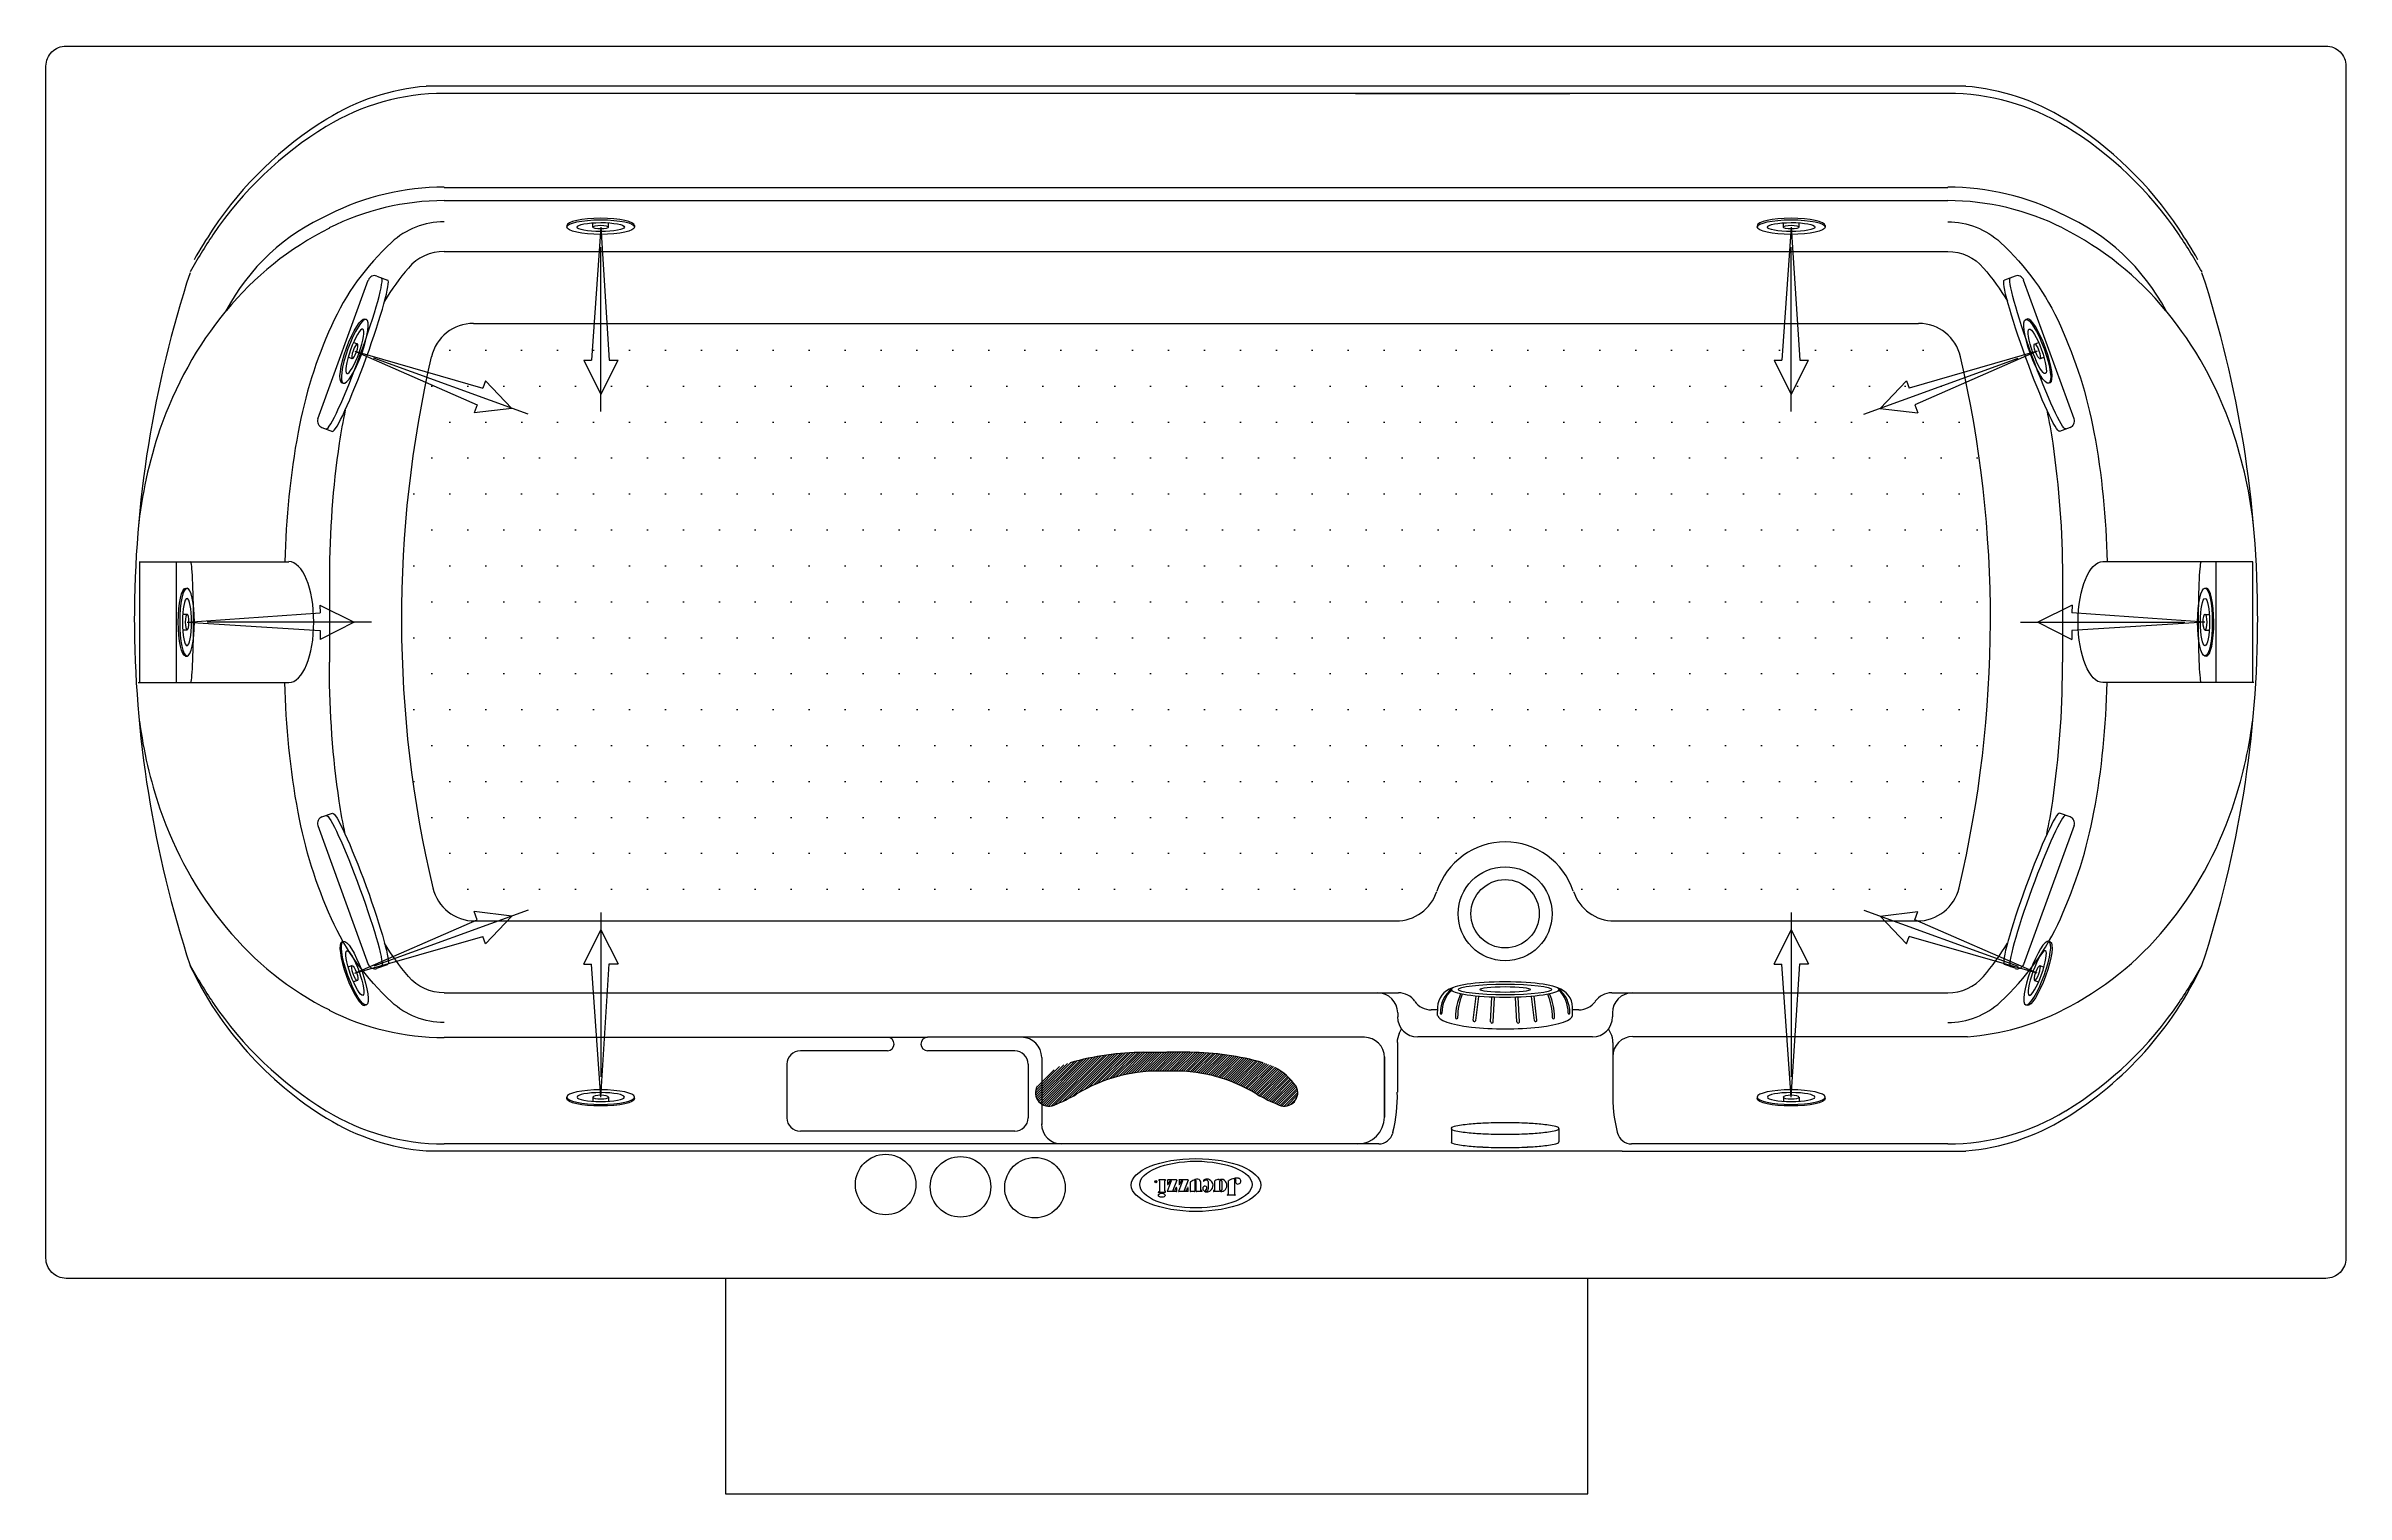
# Model space of a CAD drawing. Header units: millimetres. Extents: x -1247.6 to -1246.2, y 2246.86 to 2247.74.
import ezdxf
from ezdxf.enums import TextEntityAlignment as Align

# ---------------------------------------------------------------- set-up
doc = ezdxf.new("R2010")
doc.units = ezdxf.units.MM
doc.linetypes.add('CENTER', pattern=[2, 1.25, -0.25, 0.25, -0.25])
for name, color, linetype in [('CONTOR04', 7, 'Continuous'), ('jacuzzi', 1, 'Continuous'), ('LCENTR02', 1, 'CENTER'), ('LCOTA02', 1, 'Continuous')]:
    doc.layers.add(name, color=color, linetype=linetype)
doc.styles.add('ROMANS', font='romans', dxfattribs={"height": 4})

# ---------------------------------------------------------------- blocks, each defined once
blk = doc.blocks.new('A$C302A24D9')
at = {"layer": 'jacuzzi'}
for p, q in [((1.81, 1.02), (1.81, 1.61)), ((2.9, 1.02), (2.9, 1.61)), ((0, 1.23), (0, 1.02)), ((4.71, 1.23), (4.71, 1.02))]:
    blk.add_line(p, q, dxfattribs=at)
at = {"layer": 'jacuzzi', "extrusion": (0, 0, -1)}
for centre, major_axis, ratio, start_param, end_param in [((2.36, 1.23), (2.36, 0), 0.431953, 3.141593, 6.283185), ((2.36, 1.02), (2.36, 0), 0.431953, 3.141593, 9.424778), ((2.36, 1.02), (1.65, 0), 0.381644, 3.141593, 9.424778), ((2.36, 1.02), (0.544, 0), 0.461888, 1.570796326794896, 7.853981633974482)]:
    blk.add_ellipse(centre, major_axis=major_axis, ratio=ratio, start_param=start_param, end_param=end_param, dxfattribs=at)
blk = doc.blocks.new('BMG')
at = {"layer": 'LCENTR02'}
blk.add_line((0, -12.84), (0, 1.55), dxfattribs=at)
at = {"layer": 'LCOTA02'}
for p, q in [((0, 0), (-0.59, -9.27)), ((0, 0), (0.64, -9.26)), ((0, -11.64), (-1.2, -9.27)), ((-0.59, -9.27), (-1.2, -9.27)), ((1.18, -9.25), (0, -11.64)), ((1.18, -9.25), (0.64, -9.26))]:
    blk.add_line(p, q, dxfattribs=at)
at = {"layer": 'CONTOR04', "yscale": 0.5}
blk.add_blockref('A$C302A24D9', (-2.36, -0.51), dxfattribs=at)

msp = doc.modelspace()

# ---------------------------------------------------------------- hatches: boundary and pattern name
at = {"layer": 'jacuzzi'}
h = msp.add_hatch(dxfattribs=at)
h.set_pattern_fill('DOTS', color=256, scale=0.35, style=0)
h.set_pattern_definition([(0, (-1270.677021, 2244.277758), (0.0109375, 0.021875), [0, -0.021875])])
h.paths.add_polyline_path([(-1246.6494, 2247.2116, -0.323974), (-1246.6744, 2247.2296, 0.669687), (-1246.7551, 2247.2356, 0.036532), (-1246.7575, 2247.2296, -0.323974), (-1246.7824, 2247.2116), (-1247.3431, 2247.2116, -0.347675), (-1247.3686, 2247.2318, -0.115309), (-1247.3695, 2247.555, -0.349236), (-1247.3439, 2247.5753), (-1246.4642, 2247.5753, -0.349236), (-1246.4386, 2247.555, -0.115309), (-1246.4395, 2247.2318, -0.347675), (-1246.4651, 2247.2116)])
h = msp.add_hatch(dxfattribs=at)
h.set_pattern_fill('ANSI31', color=256, scale=0.00819, style=0)
h.set_pattern_definition([(45, (-1249.2929589, 2251.6840117), (-0.00072390057, 0.00072390057), [])])
h.paths.add_polyline_path([(-1246.867, 2247.1062, 0.040015), (-1246.8531, 2247.0994, 0.693838), (-1246.8431, 2247.1111, 0.117767), (-1246.8561, 2247.1226, 0.051981), (-1246.8632, 2247.1253, 0.067757), (-1246.9079, 2247.1317), (-1246.9219, 2247.1317), (-1246.936, 2247.1317, 0.067757), (-1246.9807, 2247.1253, 0.051981), (-1246.9878, 2247.1226, 0.117767), (-1247.0008, 2247.1111, 0.693838), (-1246.9907, 2247.0994, 0.040015), (-1246.9769, 2247.1062, -0.150241), (-1246.9219, 2247.1202, -0.150241)])

# ---------------------------------------------------------------- linework, layer by layer
for p, q in [((-1247.0888, 2247.7196), (-1247.3726, 2247.7196)), ((-1247.0888, 2247.7153), (-1247.3617, 2247.7153)), ((-1246.4355, 2247.7196), (-1247.0888, 2247.7196)), ((-1246.4465, 2247.7153), (-1247.0888, 2247.7153)), ((-1246.8356, 2247.7153), (-1246.999, 2247.7153)), ((-1246.807, 2247.7153), (-1246.6765, 2247.7153)), ((-1247.3617, 2247.6581), (-1246.4465, 2247.6581)), ((-1247.3617, 2247.65), (-1247.0888, 2247.65)), ((-1247.0888, 2247.65), (-1246.4465, 2247.65)), ((-1247.3617, 2247.6191), (-1246.4465, 2247.6191)), ((-1247.4026, 2247.6041), (-1247.3961, 2247.6017)), ((-1246.4055, 2247.6041), (-1246.412, 2247.6017)), ((-1247.4386, 2247.5172), (-1247.4079, 2247.6017)), ((-1246.3696, 2247.5172), (-1246.4003, 2247.6017)), ((-1247.3439, 2247.5753), (-1246.4642, 2247.5753)), ((-1247.4361, 2247.512), (-1247.4297, 2247.5096)), ((-1246.372, 2247.512), (-1246.3785, 2247.5096)), ((-1247.5473, 2247.4302), (-1247.4562, 2247.4302)), ((-1247.5471, 2247.4302), (-1247.5471, 2247.3567)), ((-1247.5249, 2247.4302), (-1247.5249, 2247.3567)), ((-1247.4315, 2247.4215), (-1247.4315, 2247.3691)), ((-1246.3767, 2247.4215), (-1246.3767, 2247.3691)), ((-1246.2608, 2247.4302), (-1246.352, 2247.4302)), ((-1246.2832, 2247.4302), (-1246.2832, 2247.3567)), ((-1246.261, 2247.4302), (-1246.261, 2247.3567)), ((-1247.4315, 2247.3654), (-1247.4315, 2247.3691)), ((-1246.3767, 2247.3654), (-1246.3767, 2247.3691)), ((-1247.5479, 2247.3567), (-1247.4562, 2247.3567)), ((-1246.2602, 2247.3567), (-1246.352, 2247.3567)), ((-1247.4386, 2247.2697), (-1247.4079, 2247.1852)), ((-1247.4361, 2247.2749), (-1247.4297, 2247.2773)), ((-1246.3696, 2247.2697), (-1246.4003, 2247.1852)), ((-1246.372, 2247.2749), (-1246.3785, 2247.2773)), ((-1247.3431, 2247.2116), (-1246.7824, 2247.2116)), ((-1246.6494, 2247.2116), (-1246.4651, 2247.2116)), ((-1247.4026, 2247.1828), (-1247.3961, 2247.1852)), ((-1246.4055, 2247.1828), (-1246.412, 2247.1852)), ((-1247.3617, 2247.1678), (-1246.7808, 2247.1678)), ((-1246.7813, 2247.1556), (-1246.7813, 2247.1533)), ((-1246.757, 2247.1575), (-1246.7609, 2247.1575)), ((-1246.757, 2247.1541), (-1246.7569, 2247.1591)), ((-1246.757, 2247.1541), (-1246.7569, 2247.1591)), ((-1246.7354, 2247.1513), (-1246.7336, 2247.1658)), ((-1246.7338, 2247.1511), (-1246.732, 2247.1657)), ((-1246.7248, 2247.1503), (-1246.724, 2247.1652)), ((-1246.7231, 2247.1503), (-1246.7224, 2247.1651)), ((-1246.7087, 2247.1503), (-1246.7095, 2247.1651)), ((-1246.7071, 2247.1503), (-1246.7079, 2247.1652)), ((-1246.6981, 2247.1511), (-1246.6999, 2247.1657)), ((-1246.6965, 2247.1513), (-1246.6982, 2247.1658)), ((-1246.6749, 2247.1541), (-1246.6749, 2247.1591)), ((-1246.671, 2247.1575), (-1246.6749, 2247.1575)), ((-1246.651, 2247.1678), (-1246.4465, 2247.1678)), ((-1246.6505, 2247.1556), (-1246.6505, 2247.1533)), ((-1247.3617, 2247.1408), (-1247.0674, 2247.1408)), ((-1246.8016, 2247.1408), (-1247.0674, 2247.1408)), ((-1246.7803, 2247.1432), (-1246.7789, 2247.1459)), ((-1246.6628, 2247.141), (-1246.7691, 2247.141)), ((-1246.6516, 2247.1432), (-1246.653, 2247.1459)), ((-1246.6381, 2247.1412), (-1246.4344, 2247.1412)), ((-1247.0919, 2247.1326), (-1247.1449, 2247.1326)), ((-1247.0144, 2247.1326), (-1247.0674, 2247.1326)), ((-1246.998, 2247.1285), (-1246.998, 2247.0877)), ((-1246.936, 2247.1317), (-1246.9219, 2247.1317)), ((-1246.9079, 2247.1317), (-1246.9219, 2247.1317)), ((-1246.7894, 2247.129), (-1246.7894, 2247.0922)), ((-1246.7894, 2247.0922), (-1246.7894, 2247.1285)), ((-1246.7815, 2247.1377), (-1246.7815, 2247.1074)), ((-1246.6503, 2247.1377), (-1246.6503, 2247.1074)), ((-1247.1531, 2247.1244), (-1247.1531, 2247.0918)), ((-1247.0062, 2247.1244), (-1247.0062, 2247.0918)), ((-1246.7486, 2247.0853), (-1246.7486, 2247.0772)), ((-1246.6833, 2247.0853), (-1246.6833, 2247.0772)), ((-1246.6447, 2247.0716), (-1247.3726, 2247.0716)), ((-1246.7928, 2247.0759), (-1247.3617, 2247.0759)), ((-1247.0144, 2247.0836), (-1247.1449, 2247.0836)), ((-1246.7842, 2247.0831), (-1246.7844, 2247.0824)), ((-1246.6477, 2247.0831), (-1246.6475, 2247.0824)), ((-1246.6447, 2247.0716), (-1246.4355, 2247.0716)), ((-1246.4465, 2247.0759), (-1246.639, 2247.0759)), ((-1246.9227, 2247.0541), (-1246.9266, 2247.0541)), ((-1246.9266, 2247.054), (-1246.9266, 2247.0538)), ((-1246.9226, 2247.054), (-1246.9226, 2247.0538)), ((-1246.9191, 2247.0535), (-1246.9216, 2247.047)), ((-1246.9159, 2247.0469), (-1246.9216, 2247.0469)), ((-1246.9214, 2247.054), (-1246.9214, 2247.0513)), ((-1246.9159, 2247.054), (-1246.9213, 2247.054)), ((-1246.9209, 2247.0512), (-1246.9213, 2247.0512)), ((-1246.9158, 2247.0539), (-1246.9182, 2247.0475)), ((-1246.9159, 2247.0493), (-1246.9162, 2247.0493)), ((-1246.9158, 2247.047), (-1246.9158, 2247.0492)), ((-1246.9122, 2247.0535), (-1246.9147, 2247.047)), ((-1246.9089, 2247.0469), (-1246.9146, 2247.0469)), ((-1246.9089, 2247.054), (-1246.9144, 2247.054)), ((-1246.9144, 2247.054), (-1246.9144, 2247.0513)), ((-1246.914, 2247.0512), (-1246.9144, 2247.0512)), ((-1246.9088, 2247.0539), (-1246.9113, 2247.0475)), ((-1246.9089, 2247.0493), (-1246.9092, 2247.0493)), ((-1246.9088, 2247.047), (-1246.9088, 2247.0492)), ((-1246.9049, 2247.047), (-1246.9075, 2247.047)), ((-1246.9006, 2247.047), (-1246.9038, 2247.047)), ((-1246.9011, 2247.0476), (-1246.9011, 2247.0526)), ((-1246.9006, 2247.0475), (-1246.901, 2247.0475)), ((-1246.9006, 2247.0474), (-1246.9006, 2247.047)), ((-1246.8996, 2247.0537), (-1246.8996, 2247.0532)), ((-1246.8967, 2247.053), (-1246.8967, 2247.0485)), ((-1246.8933, 2247.0471), (-1246.8933, 2247.0474)), ((-1246.8932, 2247.0475), (-1246.8927, 2247.0475)), ((-1246.89, 2247.047), (-1246.8932, 2247.047)), ((-1246.8926, 2247.0477), (-1246.8926, 2247.0535)), ((-1246.89, 2247.0539), (-1246.89, 2247.0543)), ((-1246.8898, 2247.0472), (-1246.8898, 2247.0471)), ((-1246.8849, 2247.0448), (-1246.8849, 2247.045)), ((-1246.8847, 2247.0452), (-1246.8842, 2247.0452)), ((-1246.8804, 2247.0447), (-1246.8847, 2247.0447)), ((-1246.8842, 2247.0452), (-1246.8842, 2247.0536)), ((-1246.8807, 2247.0543), (-1246.8807, 2247.0454)), ((-1246.8806, 2247.0452), (-1246.8804, 2247.0452)), ((-1246.8803, 2247.045), (-1246.8803, 2247.0448)), ((-1247.1905, 2246.9941), (-1247.1905, 2246.8629)), ((-1246.6655, 2246.8629), (-1246.6655, 2246.9941)), ((-1247.1905, 2246.8629), (-1246.6655, 2246.8629))]:
    msp.add_line(p, q, dxfattribs=at)
at = {"layer": 'jacuzzi', "color": 3}
msp.add_lwpolyline([(-1246.2041, 2247.0064, -0.414214), (-1246.2163, 2246.9941), (-1247.5918, 2246.9941, -0.414214), (-1247.6041, 2247.0064), (-1247.6041, 2247.7319, -0.414214), (-1247.5918, 2247.7441), (-1246.2163, 2247.7441, -0.414214), (-1246.2041, 2247.7319)], format="xyb", close=True, dxfattribs=at)
at = {"layer": 'jacuzzi'}
for points in [[(-1247.3617, 2247.6371, 0.188149), (-1247.3938, 2247.6246, 0.101334), (-1247.4303, 2247.5739, 0.059725), (-1247.4506, 2247.5091, 0.041549), (-1247.4586, 2247.4302)], [(-1246.4465, 2247.6371, -0.188149), (-1246.4144, 2247.6246, -0.101334), (-1246.3779, 2247.5739, -0.059725), (-1246.3575, 2247.5091, -0.041549), (-1246.3495, 2247.4302)], [(-1247.3617, 2247.6191, 0.219593), (-1247.3835, 2247.609, 0.041078), (-1247.398, 2247.5888)], [(-1246.4465, 2247.6191, -0.219593), (-1246.4247, 2247.609, -0.041078), (-1246.4102, 2247.5888)], [(-1247.4219, 2247.5225, 0.016396), (-1247.4256, 2247.5023, 0.03634), (-1247.4315, 2247.4215)], [(-1246.3862, 2247.5225, -0.016396), (-1246.3826, 2247.5023, -0.03634), (-1246.3767, 2247.4215)], [(-1247.4219, 2247.2644, -0.016396), (-1247.4256, 2247.2846, -0.03634), (-1247.4315, 2247.3654)], [(-1246.3862, 2247.2644, 0.016396), (-1246.3826, 2247.2846, 0.03634), (-1246.3767, 2247.3654)], [(-1247.3617, 2247.1498, -0.188149), (-1247.3938, 2247.1623, -0.101334), (-1247.4303, 2247.213, -0.059725), (-1247.4506, 2247.2778, -0.041549), (-1247.4586, 2247.3567)], [(-1246.4465, 2247.1498, 0.188149), (-1246.4144, 2247.1623, 0.101334), (-1246.3779, 2247.213, 0.059725), (-1246.3575, 2247.2778, 0.041549), (-1246.3495, 2247.3567)], [(-1247.3617, 2247.1678, -0.219593), (-1247.3835, 2247.1779, -0.041078), (-1247.398, 2247.1981)], [(-1246.4465, 2247.1678, 0.219593), (-1246.4247, 2247.1779, 0.041078), (-1246.4102, 2247.1981)], [(-1246.9262, 2247.0534), (-1246.9262, 2247.0472, -0.309408), (-1246.9263, 2247.047, 0.090701), (-1246.9271, 2247.0466, 0.365017), (-1246.9271, 2247.0465), (-1246.927, 2247.0463, 0.451807), (-1246.9268, 2247.0463, -0.178007), (-1246.9257, 2247.0466)], [(-1246.9258, 2247.0466), (-1246.9227, 2247.0466, 0.414214), (-1246.9227, 2247.0467), (-1246.9227, 2247.0471, 0.414214), (-1246.9227, 2247.0472), (-1246.923, 2247.0472, -0.414214), (-1246.9231, 2247.0473), (-1246.9231, 2247.0534)], [(-1246.9045, 2247.0542, 0.062974), (-1246.9073, 2247.0528, 0.257829), (-1246.9076, 2247.0523), (-1246.9076, 2247.047)], [(-1246.9039, 2247.047), (-1246.9039, 2247.0533, 0.135484), (-1246.9039, 2247.0534, 0.597309), (-1246.9048, 2247.0533, 0.11277), (-1246.9048, 2247.0533), (-1246.9048, 2247.047)]]:
    msp.add_lwpolyline(points, format="xyb", dxfattribs=at)
msp.add_lwpolyline([(-1246.8898, 2247.0529), (-1246.8898, 2247.0484, 1), (-1246.8882, 2247.0484), (-1246.8882, 2247.0529, 1)], format="xyb", close=True, dxfattribs=at)
for centre, radius in [((-1246.7159, 2247.216), 0.0286), ((-1246.7159, 2247.216), 0.0208), ((-1247.093, 2247.0512), 0.0184), ((-1247.0474, 2247.0498), 0.0184), ((-1247.0021, 2247.0493), 0.0184), ((-1246.9285, 2247.053), 0.000696)]:
    msp.add_circle(centre, radius, dxfattribs=at)
for centre, radius, start, end in [((-1247.3617, 2247.5777), 0.1376, 90, 121.4315), ((-1247.3617, 2247.5844), 0.1356, 94.6272, 121.8405), ((-1246.4465, 2247.5777), 0.1376, 58.5685, 90), ((-1246.4465, 2247.5844), 0.1356, 58.1595, 85.3728), ((-1247.3132, 2247.5064), 0.2275, 121.8405, 146.2966), ((-1247.3159, 2247.5028), 0.2254, 121.4315, 145.8725), ((-1246.4949, 2247.5064), 0.2275, 33.7034, 58.1595), ((-1246.4922, 2247.5028), 0.2254, 34.1275, 58.5685), ((-1247.3617, 2247.5027), 0.1555, 90, 116.739), ((-1246.4465, 2247.5027), 0.1555, 63.261, 90), ((-1247.3617, 2247.4945), 0.1555, 90, 116.739), ((-1246.4465, 2247.4945), 0.1555, 63.261, 90), ((-1247.2363, 2247.4551), 0.3199, 146.2966, 150.2145), ((-1247.3786, 2247.5214), 0.1313, 113.8287, 152.0047), ((-1247.3439, 2247.4592), 0.1949, 116.739, 140.5737), ((-1246.4295, 2247.5214), 0.1313, 27.9953, 66.1713), ((-1246.4642, 2247.4592), 0.1949, 39.4263, 63.261), ((-1246.5718, 2247.4551), 0.3199, 29.7855, 33.7034), ((-1247.2434, 2247.4537), 0.3129, 145.8725, 150.744), ((-1246.5647, 2247.4537), 0.3129, 29.256, 34.1275), ((-1246.8693, 2247.3939), 0.681, 161.8403, 180), ((-1247.404, 2247.6003), 0.00408, 70, 160), ((-1246.4041, 2247.6003), 0.00408, 20, 110), ((-1246.9388, 2247.3939), 0.681, 0, 18.1597), ((-1247.3161, 2247.4364), 0.2309, 140.5737, 161.1934), ((-1247.3439, 2247.5491), 0.0262, 90, 167.0042), ((-1246.4642, 2247.5491), 0.0262, 12.9958, 90), ((-1246.492, 2247.4364), 0.2309, 18.8066, 39.4263), ((-1246.6778, 2247.3953), 0.7099, 167.0042, 193.3149), ((-1247.1304, 2247.3953), 0.7099, 346.6851, 12.9958), ((-1247.2724, 2247.4215), 0.2771, 161.1934, 174.0453), ((-1247.4347, 2247.5158), 0.00408, 160, 250), ((-1246.3734, 2247.5158), 0.00408, 290, 20), ((-1246.5357, 2247.4215), 0.2771, 5.9547, 18.8066), ((-1246.8693, 2247.3968), 0.681, 180, 198.1597), ((-1246.9388, 2247.3968), 0.681, 341.8403, 0), ((-1247.2724, 2247.3692), 0.2771, 187.4771, 198.8066), ((-1246.5357, 2247.3692), 0.2771, 341.1934, 352.5229), ((-1247.3161, 2247.3543), 0.2309, 198.8066, 219.4263), ((-1247.4347, 2247.2711), 0.00408, 110, 200), ((-1246.3734, 2247.2711), 0.00408, 340, 70), ((-1246.492, 2247.3543), 0.2309, 320.5737, 341.1934), ((-1246.7159, 2247.216), 0.0437, 18.1962, 161.8038), ((-1247.3431, 2247.2378), 0.0262, 193.3149, 270), ((-1246.7824, 2247.2378), 0.0262, 270, 341.8038), ((-1246.6494, 2247.2378), 0.0262, 198.1962, 270), ((-1246.4651, 2247.2378), 0.0262, 270, 346.6851), ((-1247.3439, 2247.3315), 0.1949, 219.4263, 243.261), ((-1246.4642, 2247.3315), 0.1949, 296.739, 320.5737), ((-1247.3188, 2247.2777), 0.2185, 205.2358, 238.4122), ((-1247.2434, 2247.3375), 0.3129, 209.2635, 214.1275), ((-1247.404, 2247.1866), 0.00408, 200, 290), ((-1246.4041, 2247.1866), 0.00408, 250, 340), ((-1246.4894, 2247.2777), 0.2185, 301.5878, 334.7642), ((-1246.5647, 2247.3375), 0.3129, 325.8725, 330.7365), ((-1246.7447, 2247.159), 0.0123, 105.4909, 179.5), ((-1246.7375, 2247.1562), 0.0178, 127.8314, 181.6456), ((-1246.7345, 2247.1556), 0.0199, 134.3309, 180.2321), ((-1246.6872, 2247.159), 0.0123, 0.5, 74.4472), ((-1246.6943, 2247.1562), 0.0178, 358.3544, 52.1082), ((-1246.6974, 2247.1556), 0.0199, 359.7679, 45.0739), ((-1247.3159, 2247.2884), 0.2254, 214.1275, 238.5685), ((-1247.3617, 2247.2962), 0.1555, 243.261, 270), ((-1246.7936, 2247.1556), 0.0123, 0, 90), ((-1246.7808, 2247.1556), 0.0123, 35.3694, 90), ((-1246.7609, 2247.1698), 0.0123, 215.3694, 270), ((-1246.7549, 2247.1555), 0.000502, 158.3204, 352.6804), ((-1246.7102, 2247.1527), 0.0359, 156.1373, 179.444), ((-1246.7061, 2247.1527), 0.0387, 158.2863, 179.644), ((-1246.7258, 2247.1527), 0.0387, 0.356, 21.7114), ((-1246.7217, 2247.1527), 0.0359, 0.556, 23.8599), ((-1246.677, 2247.1555), 0.000502, 187.3196, 21.6796), ((-1246.671, 2247.1698), 0.0123, 270, 324.6306), ((-1246.651, 2247.1556), 0.0123, 90, 144.6306), ((-1246.6383, 2247.1556), 0.0123, 90, 180), ((-1246.4465, 2247.2962), 0.1555, 274.4405, 296.739), ((-1246.4922, 2247.2884), 0.2254, 301.4315, 325.8725), ((-1247.0919, 2247.1367), 0.00408, 270, 90), ((-1247.0674, 2247.1367), 0.00408, 90, 270), ((-1247.0103, 2247.1285), 0.0123, 0, 90), ((-1246.8016, 2247.1285), 0.0123, 0, 90), ((-1246.8016, 2247.1285), 0.0123, 0, 90), ((-1246.7693, 2247.1377), 0.0123, 153.4979, 180), ((-1246.7693, 2247.1377), 0.0123, 153.4979, 180), ((-1246.7691, 2247.1533), 0.0123, 180, 270), ((-1246.7454, 2247.1528), 0.000723, 160.0987, 10.7386), ((-1246.7346, 2247.1512), 0.000793, 170.818, 354.7502), ((-1246.7239, 2247.1503), 0.000809, 176.3618, 357.5776), ((-1246.7079, 2247.1503), 0.000809, 182.4224, 3.6382), ((-1246.6973, 2247.1512), 0.000793, 185.2498, 9.182), ((-1246.6865, 2247.1528), 0.000723, 169.2614, 19.9013), ((-1246.6628, 2247.1533), 0.0123, 270, 0), ((-1246.6626, 2247.1377), 0.0123, 0, 26.5021), ((-1246.6381, 2247.129), 0.0123, 90, 180), ((-1247.1449, 2247.1244), 0.00817, 90, 180), ((-1247.0144, 2247.1244), 0.00817, 0, 90), ((-1246.9348, 2246.9642), 0.1675, 90.3971, 105.9022), ((-1246.909, 2246.9642), 0.1675, 74.0978, 89.6029), ((-1246.9266, 2247.0238), 0.0965, 87.2469, 121.424), ((-1246.9173, 2247.0238), 0.0965, 58.576, 92.7531), ((-1246.8737, 2247.0896), 0.0373, 35.0288, 61.8953), ((-1246.9936, 2247.1071), 0.00819, 151.3486, 292.3936), ((-1247.0257, 2247.1893), 0.0964, 291.466, 300.4595), ((-1246.8181, 2247.1893), 0.0964, 239.5405, 248.534), ((-1246.8503, 2247.1071), 0.00819, 247.6064, 28.6514), ((-1246.874, 2247.1052), 0.0925, 346.1843, 1.3923), ((-1246.5579, 2247.1052), 0.0925, 178.6077, 193.8157), ((-1247.3617, 2247.2135), 0.1376, 238.5685, 270), ((-1247.3617, 2247.2068), 0.1356, 238.1595, 265.3728), ((-1247.1449, 2247.0918), 0.00817, 180, 270), ((-1247.0144, 2247.0918), 0.00817, 270, 0), ((-1246.9858, 2247.0882), 0.0123, 180, 270), ((-1246.8057, 2247.0922), 0.0163, 270, 0), ((-1246.7478, 2247.0853), 0.000857, 104.1631, 180), ((-1246.7478, 2247.0853), 0.000857, 180, 255.8369), ((-1246.7325, 2247.0247), 0.0634, 95.9674, 104.1631), ((-1246.7325, 2247.1459), 0.0634, 255.8369, 264.0326), ((-1246.7226, 2246.9307), 0.1579, 92.4792, 95.9674), ((-1246.7159, 2246.7763), 0.3125, 90, 92.4792), ((-1246.7159, 2246.7763), 0.3125, 87.5208, 90), ((-1246.7093, 2246.9307), 0.1579, 84.0326, 87.5208), ((-1246.6994, 2247.0247), 0.0634, 75.8369, 84.0326), ((-1246.6994, 2247.1459), 0.0634, 275.9674, 284.1631), ((-1246.6841, 2247.0853), 0.000857, 0, 75.8369), ((-1246.6841, 2247.0853), 0.000857, 284.1631, 0), ((-1246.4465, 2247.2135), 0.1376, 270, 301.4315), ((-1246.4465, 2247.2068), 0.1356, 274.6272, 301.8405), ((-1246.7928, 2247.0847), 0.00875, 270, 345.3158), ((-1246.7478, 2247.0772), 0.000857, 180, 255.8369), ((-1246.7325, 2247.1378), 0.0634, 255.8369, 264.0326), ((-1246.7226, 2247.2399), 0.1579, 264.0326, 267.5208), ((-1246.7226, 2247.2318), 0.1579, 264.0326, 267.5208), ((-1246.7159, 2247.3943), 0.3125, 267.5208, 270), ((-1246.7159, 2247.3862), 0.3125, 267.5208, 270), ((-1246.7159, 2247.3943), 0.3125, 270, 272.4792), ((-1246.7159, 2247.3862), 0.3125, 270, 272.4792), ((-1246.7093, 2247.2399), 0.1579, 272.4792, 275.9674), ((-1246.7093, 2247.2318), 0.1579, 272.4792, 275.9674), ((-1246.6994, 2247.1378), 0.0634, 275.9674, 284.1631), ((-1246.6841, 2247.0772), 0.000857, 284.1631, 0), ((-1246.639, 2247.0847), 0.00875, 194.6842, 270), ((-1246.9266, 2247.054), 0.0000799, 90, 180), ((-1246.9266, 2247.0538), 0.0000799, 180, 273.6112), ((-1246.9265, 2247.0534), 0.00032, 0, 93.6112), ((-1246.9228, 2247.0534), 0.00032, 82.1724, 180), ((-1246.9227, 2247.054), 0.0000799, 0, 90), ((-1246.9227, 2247.0538), 0.0000799, 262.1724, 0), ((-1246.9216, 2247.047), 0.0000799, 158.9296, 270), ((-1246.9213, 2247.0539), 0.0000799, 90, 180), ((-1246.9213, 2247.0513), 0.0000799, 180, 270), ((-1246.9209, 2247.0513), 0.0000996, 270, 3.7772), ((-1246.9185, 2247.0515), 0.00229, 114.8275, 183.7772), ((-1246.9191, 2247.0515), 0.00213, 94.0743, 101.2218), ((-1246.9192, 2247.0535), 0.0000996, 338.9296, 94.0743), ((-1246.9181, 2247.0475), 0.0000996, 158.9296, 260.3374), ((-1246.9179, 2247.0487), 0.0014, 260.3374, 309.0048), ((-1246.9185, 2247.0494), 0.00225, 310.1573, 355.0588), ((-1246.9162, 2247.0492), 0.0000799, 90, 175.0588), ((-1246.9159, 2247.0539), 0.0000996, 338.9296, 90), ((-1246.9159, 2247.0492), 0.0000799, 0, 90), ((-1246.9159, 2247.047), 0.0000799, 270, 0), ((-1246.9146, 2247.047), 0.0000799, 158.9296, 270), ((-1246.9144, 2247.0539), 0.0000799, 90, 180), ((-1246.9144, 2247.0513), 0.0000799, 180, 270), ((-1246.914, 2247.0513), 0.0000996, 270, 3.7772), ((-1246.9116, 2247.0515), 0.00229, 114.8275, 183.7772), ((-1246.9122, 2247.0515), 0.00213, 94.0743, 101.2218), ((-1246.9123, 2247.0535), 0.0000996, 338.9296, 94.0743), ((-1246.9112, 2247.0475), 0.0000996, 158.9296, 260.3374), ((-1246.911, 2247.0487), 0.0014, 260.3374, 309.0048), ((-1246.9115, 2247.0494), 0.00225, 310.1573, 355.0588), ((-1246.9092, 2247.0492), 0.0000799, 90, 175.0588), ((-1246.9089, 2247.0539), 0.0000996, 338.9296, 90), ((-1246.9089, 2247.0492), 0.0000799, 0, 90), ((-1246.9089, 2247.047), 0.0000799, 270, 0), ((-1246.9075, 2247.047), 0.0000799, 180, 270), ((-1246.9049, 2247.047), 0.0000799, 270, 0), ((-1246.9033, 2247.0508), 0.00369, 84.0736, 109.8501), ((-1246.9038, 2247.047), 0.0000799, 180, 270), ((-1246.903, 2247.0526), 0.00188, 0, 87.9232), ((-1246.901, 2247.0476), 0.0000799, 180, 270), ((-1246.9006, 2247.0474), 0.0000799, 0, 90), ((-1246.9006, 2247.047), 0.0000799, 270, 0), ((-1246.8984, 2247.0488), 0.00156, 114.3936, 205.9072), ((-1246.8974, 2247.0495), 0.00277, 209.5272, 267.5019), ((-1246.897, 2247.0506), 0.00409, 115.0031, 128.9089), ((-1246.8995, 2247.0537), 0.0000996, 129.1312, 180), ((-1246.8995, 2247.0532), 0.0000996, 180, 324.8584), ((-1246.8979, 2247.052), 0.00192, 115.2704, 144.8584), ((-1246.8986, 2247.0491), 0.00121, 290.2833, 110.7343), ((-1246.8975, 2247.0508), 0.00374, 61.6824, 109.3433), ((-1246.8977, 2247.0516), 0.00233, 78.5772, 114.2197), ((-1246.898, 2247.0476), 0.000366, 109.0295, 224.0873), ((-1246.8978, 2247.048), 0.000854, 230.781, 276.3414), ((-1246.8978, 2247.0482), 0.00101, 277.112, 327.2426), ((-1246.8974, 2247.0502), 0.00348, 268.5996, 308.9527), ((-1246.8975, 2247.0531), 0.000811, 354.0544, 72.5389), ((-1246.8984, 2247.0485), 0.00172, 330.4373, 359.0124), ((-1246.8976, 2247.0506), 0.0039, 307.1313, 62.2671), ((-1246.8932, 2247.0474), 0.00016, 90, 180), ((-1246.8932, 2247.0471), 0.00016, 180, 270), ((-1246.8927, 2247.0477), 0.00016, 270, 0), ((-1246.8893, 2247.0478), 0.00655, 96.286, 120.0862), ((-1246.8885, 2247.0517), 0.00267, 48.3999, 124.2305), ((-1246.89, 2247.0471), 0.00016, 270, 0), ((-1246.8897, 2247.0472), 0.0000799, 51.4553, 180), ((-1246.8885, 2247.0494), 0.00245, 239.9231, 312.2761), ((-1246.8891, 2247.0507), 0.00386, 306.3033, 51.4856), ((-1246.8847, 2247.045), 0.00016, 90, 180), ((-1246.8847, 2247.0448), 0.00016, 180, 270), ((-1246.884, 2247.0536), 0.00016, 118.8232, 180), ((-1246.876, 2247.0378), 0.0178, 105.5604, 116.8444), ((-1246.8792, 2247.0491), 0.00605, 80.1754, 105.4183), ((-1246.8803, 2247.0542), 0.000496, 140.2199, 171.1443), ((-1246.8806, 2247.0454), 0.00016, 180, 270), ((-1246.8803, 2247.0541), 0.00053, 117.2029, 136.5289), ((-1246.8803, 2247.0542), 0.000398, 66.1283, 117.2029), ((-1246.8804, 2247.045), 0.00016, 0, 90), ((-1246.8804, 2247.0448), 0.00016, 270, 0), ((-1246.8804, 2247.0541), 0.000581, 15.7752, 66.1283), ((-1246.8785, 2247.0531), 0.00161, 149.3882, 303.2376), ((-1246.8802, 2247.0541), 0.000398, 329.3882, 15.7752), ((-1246.8785, 2247.0535), 0.00159, 54.8089, 80.1754), ((-1246.8786, 2247.0533), 0.00185, 302.9803, 54.8089)]:
    msp.add_arc(centre, radius, start, end, dxfattribs=at)
for centre, major_axis, ratio, start_param, end_param in [((-1247.4167, 2247.5571), (0.0168, 0.046), 0.081634, 3.141593, 6.283185), ((-1247.4129, 2247.5557), (0.0168, 0.046), 0.081634, 3.141593, 6.283185), ((-1247.5161, 2247.3935), (0, 0.0368), 0.049428, 3.141593, 6.283185), ((-1247.4562, 2247.3935), (0, 0.0368), 0.411322, 3.141593, 6.283185), ((-1246.3952, 2247.2312), (-0.0168, -0.046), 0.081634, 3.141593, 6.283185), ((-1246.3915, 2247.2298), (-0.0168, -0.046), 0.081634, 3.141593, 6.283185), ((-1246.7159, 2247.1541), (-0.041, 0), 0.198307, 6.281174, 9.428239)]:
    msp.add_ellipse(centre, major_axis=major_axis, ratio=ratio, start_param=start_param, end_param=end_param, dxfattribs=at)
at = {"layer": 'jacuzzi', "extrusion": (0, 0, -1)}
for centre, major_axis, ratio in [((-1246.3915, 2247.5571), (-0.0168, 0.046), 0.081634), ((-1246.3952, 2247.5557), (-0.0168, 0.046), 0.081634), ((-1246.352, 2247.3935), (0, 0.0368), 0.411322), ((-1246.292, 2247.3935), (0, 0.0368), 0.049428), ((-1247.4167, 2247.2298), (0.0168, -0.046), 0.081634), ((-1247.4129, 2247.2312), (0.0168, -0.046), 0.081634)]:
    msp.add_ellipse(centre, major_axis=major_axis, ratio=ratio, start_param=3.141593, end_param=6.283185, dxfattribs=at)
at = {"layer": 'jacuzzi'}
for centre, major_axis, ratio in [((-1246.7159, 2247.1699), (-0.0327, 0), 0.1484), ((-1246.7159, 2247.1699), (-0.0285, 0), 0.114375), ((-1246.7159, 2247.1699), (-0.0154, 0), 0.112344), ((-1246.9041, 2247.0509), (0.0394, 0), 0.408776), ((-1246.9041, 2247.0512), (0.0342, 0), 0.415223), ((-1246.9249, 2247.0447), (0.00206, 0), 0.621803)]:
    msp.add_ellipse(centre, major_axis=major_axis, ratio=ratio, dxfattribs=at)

# ---------------------------------------------------------------- block references
at = {"layer": 'jacuzzi', "yscale": 0.008744157023139087, "zscale": 0.008744157023021728}
for p, xscale, rotation in [((-1247.2664, 2247.6339), -0.008744157022985907, 0.0194465556614988), ((-1246.5418, 2247.6339), -0.008744157022985907, 0.0194465556614988), ((-1247.4161, 2247.5583), 0.008744157022985907, 70.06542589411727), ((-1246.392, 2247.5583), -0.008744157022985907, 289.9345741058827), ((-1247.5182, 2247.3935), 0.008744157022985907, 89.98055344433855), ((-1246.2899, 2247.3935), -0.008744157022985907, 270.0194465556615), ((-1247.4161, 2247.1799), -0.008744157022985907, 109.9345741058827), ((-1246.392, 2247.1799), 0.008744157022985907, 250.0654258941173), ((-1247.2664, 2247.1044), 0.008744157022985907, 179.9805534443385), ((-1246.5418, 2247.1044), 0.008744157022985907, 179.9805534443385)]:
    msp.add_blockref('BMG', p, dxfattribs=dict(at, xscale=xscale, rotation=rotation))

# ---------------------------------------------------------------- texts
at = {"layer": 'jacuzzi', "style": 'ROMANS'}
msp.add_text('R', height=0.000697, rotation=180, dxfattribs=at).set_placement((-1246.9285, 2247.053), align=Align.MIDDLE_CENTER)

doc.saveas('drawing.dxf')
